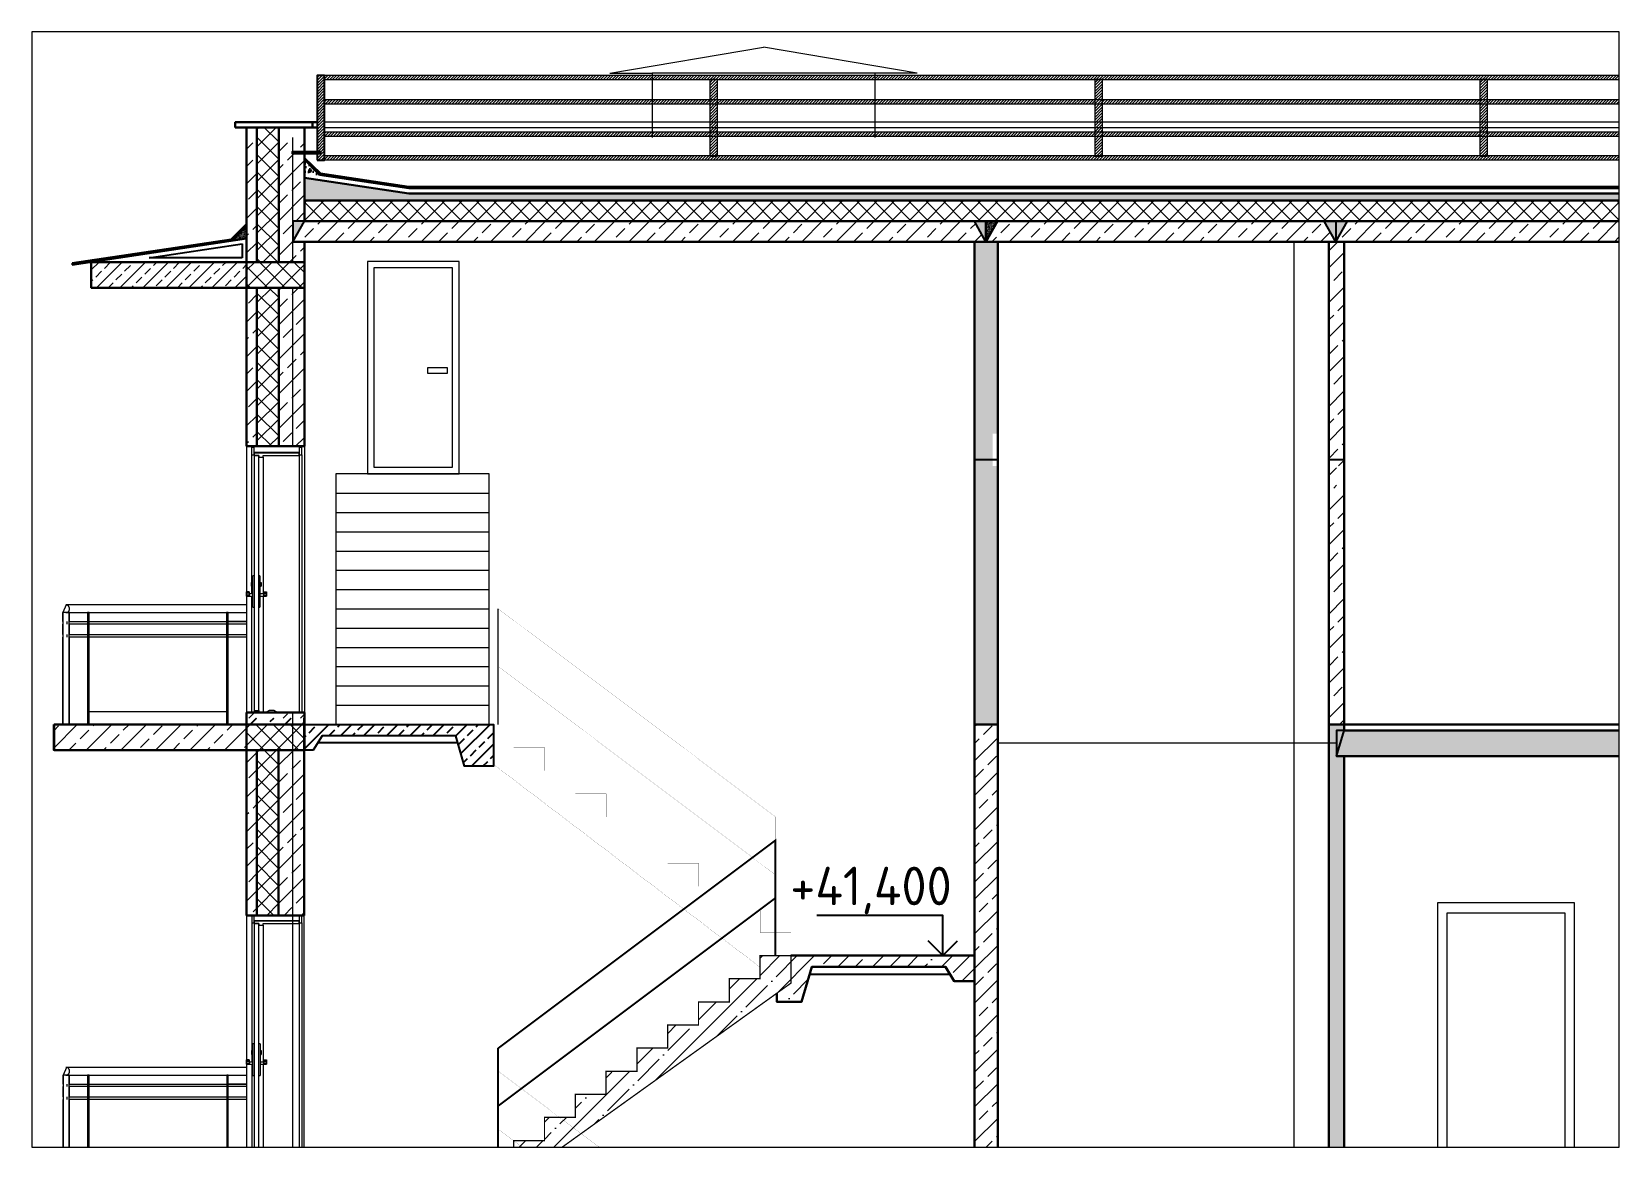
# Paper-space layout 'Лист3' of a CAD drawing. Header units: millimetres. Extents: x 10 to 415, y 5 to 289.
# The model-space entities are those that its viewports show. They can reach past a viewport. Long polylines and large blocks are cut down to what shows.
import ezdxf

# ---------------------------------------------------------------- set-up
doc = ezdxf.new("R2010")
doc.units = ezdxf.units.MM
doc.linetypes.add('Штрих-пунктир', pattern=[24, 20, -1.5, 1, -1.5])
for name, color, linetype, lineweight in [('0.09', 40, 'Continuous', 9), ('0.3', 40, 'Continuous', 30), ('A-DOOR', 250, 'Continuous', 9), ('A-DOOR-FRAM', 250, 'Continuous', 18), ('Балясины', 7, 'Continuous', 9), ('Верхние поручни', 7, 'Continuous', 9), ('Ограждение', 7, 'Continuous', 9), ('Поручни', 250, 'Continuous', 18)]:
    doc.layers.add(name, color=color, linetype=linetype, lineweight=lineweight)
doc.layers.add('0л_штриховка', color=7, linetype='Continuous', lineweight=9, transparency=0.2)
for name, color, linetype in [('0разрез', 7, 'Continuous'), ('Выноски', 130, 'Continuous'), ('заливка стен', 41, 'Continuous'), ('Кровля', 92, 'Continuous'), ('норм двкри', 60, 'Continuous'), ('Оси 2', 253, 'Continuous'), ('Перекрытия', 100, 'Continuous'), ('Стены1', 120, 'Continuous'), ('Фундаменты', 40, 'Continuous')]:
    doc.layers.add(name, color=color, linetype=linetype)
doc.styles.add('ГОСТ', font='GOST Common.ttf', dxfattribs={"height": 400})
pattern_1 = [(37.5, (330, 0), (-0.16000313, 4.894132373), [0, -3.8608, 0, -4.318, 0, -4.1275]), (7.5, (330, 0), (4.49523283, 7.16825101), [0, -2.0828, 0, -3.4798, 0, -1.3335]), (327.5, (326.876, 0), (7.909923702, 0.014371847), [0, -1.27, 0, -4.572, 0, -5.969]), (317.5, (326.876, 0), (7.63556452, 2.22929323), [0, -0.635, 0, -2.9972, 0, -3.429])]
pattern_2 = [(45, (-3941.534, -123.051), (-11.22532015, 11.22532015), [])]
pattern_3 = [(37.5, (-3941.5343, -242.9777), (-0.16000313, 4.894132373), [0, -3.8608, 0, -4.318, 0, -4.1275]), (7.5, (-3941.5343, -242.9777), (4.49523283, 7.16825101), [0, -2.0828, 0, -3.4798, 0, -1.3335]), (327.5, (-3944.6585, -242.9777), (7.909923702, 0.014371847), [0, -1.27, 0, -4.572, 0, -5.969]), (317.5, (-3944.6585, -242.978), (7.63556452, 2.22929323), [0, -0.635, 0, -2.9972, 0, -3.429])]
pattern_4 = [(45, (-3941.53, -242.98), (-89.80256, 89.80256), []), (45, (-3851.73, -242.98), (-89.80256, 89.80256), [63.5, -31.75])]

psp = doc.layouts.new('Лист3')

msp = doc.modelspace()

# ---------------------------------------------------------------- texts
at = {"layer": 'Выноски', "insert": (373185.57, 98282.186), "char_height": 300, "attachment_point": 3, "style": 'ГОСТ'}
msp.add_mtext_dynamic_manual_height_columns('+41,400', width=1172.88776, gutter_width=2000, heights=[0], dxfattribs=at)

# ---------------------------------------------------------------- blocks, each defined once
blk = doc.blocks.new('Дверь-Наружная-Двойная-Полное остекление-Деревянный_фасад - 1500 x 2000 мм-347512-Сечение 0')
at = {"layer": 'A-DOOR'}
for p, q in [((-10994, 2063), (-10994, 2006)), ((-10974, 2063), (-10994, 2063)), ((-10994, 2006), (-10974, 2006)), ((-10994, 2006), (-10994, 1012)), ((-10974, 2025), (-10974, 2063)), ((-10974, 2006), (-10974, 2019)), ((-10624, 2063), (-10624, 2025)), ((-10604, 2063), (-10624, 2063)), ((-10624, 2019), (-10624, 2006)), ((-10624, 2006), (-10604, 2006)), ((-10604, 2006), (-10604, 2063)), ((-10604, 2006), (-10604, 0)), ((-10994, 1005), (-10994, 1012)), ((-10994, 1012), (-10984, 1012)), ((-10984, 1005), (-10994, 1005)), ((-10994, 997), (-10994, 1005)), ((-10994, 989), (-10994, 997)), ((-10974, 1064), (-10984, 1064)), ((-10984, 1039), (-10984, 1064)), ((-10984, 844), (-10984, 1039)), ((-10929, 1064), (-10939, 1064)), ((-10929, 1064), (-10929, 1039)), ((-10929, 1039), (-10929, 844)), ((-10929, 1012), (-10919, 1012)), ((-10919, 1012), (-10919, 982)), ((-11034, 937), (-11034, 939)), ((-11014, 939), (-11034, 939)), ((-11034, 927), (-11034, 937)), ((-11014, 937), (-11034, 937)), ((-11034, 914), (-11034, 927)), ((-11014, 927), (-11034, 927)), ((-11034, 906), (-11034, 914)), ((-11034, 914), (-11014, 914)), ((-11034, 906), (-11014, 906)), ((-11014, 939), (-11014, 937)), ((-11014, 937), (-11014, 927)), ((-11014, 927), (-11014, 914)), ((-10984, 922), (-11014, 922)), ((-11014, 914), (-11014, 912)), ((-11014, 912), (-11014, 914)), ((-11014, 912), (-11014, 911)), ((-11014, 911), (-11014, 912)), ((-11014, 910), (-11014, 909)), ((-11014, 909), (-11014, 910)), ((-11014, 908), (-11014, 907)), ((-11014, 907), (-11014, 907)), ((-11014, 906), (-10984, 906)), ((-10994, 989), (-10984, 989)), ((-10994, 982), (-10994, 989)), ((-10984, 982), (-10994, 982)), ((-10994, 982), (-10994, 922)), ((-10994, 907), (-10994, 0)), ((-10929, 982), (-10919, 982)), ((-10899, 922), (-10929, 922)), ((-10929, 906), (-10899, 906)), ((-10899, 937), (-10899, 939)), ((-10899, 939), (-10879, 939)), ((-10899, 927), (-10899, 937)), ((-10899, 937), (-10879, 937)), ((-10899, 914), (-10899, 927)), ((-10899, 927), (-10879, 927)), ((-10899, 912), (-10899, 914)), ((-10899, 914), (-10879, 914)), ((-10899, 914), (-10899, 912)), ((-10899, 911), (-10899, 912)), ((-10899, 912), (-10899, 911)), ((-10899, 909), (-10899, 910)), ((-10899, 910), (-10899, 909)), ((-10899, 907), (-10899, 908)), ((-10899, 907), (-10899, 907)), ((-10899, 906), (-10879, 906)), ((-10879, 939), (-10879, 937)), ((-10879, 937), (-10879, 927)), ((-10879, 927), (-10879, 914)), ((-10879, 914), (-10879, 906)), ((-10984, 819), (-10984, 844)), ((-10984, 819), (-10974, 819)), ((-10939, 819), (-10929, 819)), ((-10929, 844), (-10929, 819)), ((-10856, 15), (-10882, 0)), ((-10821, 15), (-10856, 15)), ((-10796, 0), (-10821, 15)), ((-10882, 0), (-10796, 0))]:
    blk.add_line(p, q, dxfattribs=at)
at = {"layer": 'A-DOOR', "lineweight": 18}
for p, q in [((-10974, 2000), (-10974, 15)), ((-10939, 2000), (-10974, 2000)), ((-10939, 15), (-10939, 2000)), ((-10974, 15), (-10939, 15))]:
    blk.add_line(p, q, dxfattribs=at)
at = {"layer": 'A-DOOR-FRAM'}
for p, q in [((-10974, 2019), (-10974, 2025)), ((-10974, 2025), (-10624, 2025)), ((-10624, 2019), (-10974, 2019)), ((-10974, 2019), (-10974, 2000)), ((-10974, 2000), (-10939, 2000)), ((-10939, 2000), (-10939, 1987)), ((-10939, 1987), (-10904, 1987)), ((-10904, 1987), (-10904, 2000)), ((-10904, 2000), (-10624, 2000)), ((-10624, 2025), (-10624, 2019)), ((-10624, 2000), (-10624, 2019))]:
    blk.add_line(p, q, dxfattribs=at)
at = {"layer": 'A-DOOR-FRAM', "lineweight": 9}
for p, q in [((-10904, 1987), (-10904, 922)), ((-10624, 2000), (-10624, 0)), ((-10904, 907), (-10904, 0)), ((-10974, 15), (-10974, 0)), ((-10939, 15), (-10939, 0))]:
    blk.add_line(p, q, dxfattribs=at)
blk = doc.blocks.new('Ограждение - 50 x 12 мм-V30-Сечение 0')
at = {"layer": 'Балясины'}
for p, q in [((-11942, 4470), (-11954, 4470)), ((-11954, 4470), (-11954, 3600)), ((-11942, 3600), (-11942, 4470))]:
    blk.add_line(p, q, dxfattribs=at)
blk = doc.blocks.new('Ограждение - 50 x 12 мм-319649-Сечение 0')
at = {"layer": 'Балясины'}
for p, q in [((-12146, 4400), (-12146, 4470)), ((-12101, 4470), (-12146, 4470)), ((-12096, 4470), (-12101, 4470)), ((-12101, 4470), (-12101, 3600)), ((-12096, 4400), (-12096, 4470)), ((-12146, 4300), (-12146, 4380)), ((-12096, 4300), (-12096, 4380)), ((-12146, 3600), (-12146, 4280)), ((-12096, 3600), (-12096, 4280))]:
    blk.add_line(p, q, dxfattribs=at)
blk = doc.blocks.new('Ограждение - Ограждение-356374-Сечение 0')
for p, q in [((-12120, 40530), (-12146, 40470)), ((-12120, 40530), (-12146, 40470)), ((-12146, 40470), (-12146, 39600)), ((-10716, 40400), (-10858, 40400)), ((-11942, 39700), (-10870, 39700))]:
    blk.add_line(p, q)
at = {"layer": 'Верхние поручни'}
for p, q in [((-10716, 40530), (-12120, 40530)), ((-12120, 40470), (-10716, 40470)), ((-11007, 40530), (-11014, 40530)), ((-10994, 40530), (-10998, 40530))]:
    blk.add_line(p, q, dxfattribs=at)
for points, knots in [([(-12095, 40500), (-12095, 40502), (-12095, 40506), (-12096, 40510), (-12097, 40513), (-12099, 40515), (-12100, 40518), (-12101, 40519), (-12102, 40521), (-12103, 40522), (-12104, 40523), (-12105, 40524), (-12106, 40525), (-12108, 40526), (-12110, 40527), (-12111, 40528), (-12113, 40529), (-12115, 40529), (-12117, 40530), (-12120, 40530), (-12122, 40530), (-12123, 40530), (-12124, 40530)], [0, 0, 0, 0, 0.0555556, 0.0833333, 0.1111111, 0.1388889, 0.1666667, 0.1944444, 0.2083333, 0.2222222, 0.2361111, 0.25, 0.2777778, 0.3055556, 0.3333333, 0.3611111, 0.3888889, 0.4166667, 0.4444444, 0.5, 0.5277778, 0.5506367, 0.5506367, 0.5506367, 0.5506367]), ([(-12124, 40470), (-12123, 40470), (-12121, 40470), (-12119, 40470), (-12117, 40470), (-12115, 40471), (-12113, 40471), (-12112, 40472), (-12110, 40472), (-12109, 40473), (-12108, 40474), (-12107, 40475), (-12105, 40476), (-12104, 40478), (-12103, 40478), (-12103, 40479), (-12101, 40480), (-12100, 40482), (-12098, 40485), (-12098, 40487), (-12097, 40488), (-12096, 40491), (-12095, 40495), (-12095, 40498), (-12095, 40500)], [0.4497023, 0.4497023, 0.4497023, 0.4497023, 0.5, 0.5277778, 0.5555556, 0.5833333, 0.6111111, 0.6388889, 0.6527778, 0.6666667, 0.6875, 0.7083333, 0.75, 0.7708333, 0.7760417, 0.78125, 0.7916667, 0.8333333, 0.875, 0.8854167, 0.8958333, 0.9166667, 0.9583333, 1, 1, 1, 1])]:
    blk.add_open_spline(points, degree=3, knots=knots, dxfattribs=at)
at = {"layer": 'Поручни', "color": 7, "lineweight": 9}
for p, q in [((-12114, 40380), (-12114, 40400)), ((-12098, 40400), (-11954, 40400)), ((-12098, 40400), (-11954, 40400)), ((-12098, 40400), (-11954, 40400)), ((-11954, 40380), (-12098, 40380)), ((-11954, 40380), (-12098, 40380)), ((-11954, 40380), (-12098, 40380)), ((-11942, 40400), (-10870, 40400)), ((-10870, 40380), (-11942, 40380)), ((-10858, 40400), (-10716, 40400)), ((-10716, 40380), (-10858, 40380)), ((-12114, 40280), (-12114, 40300)), ((-12098, 40300), (-11954, 40300)), ((-12098, 40300), (-11954, 40300)), ((-12098, 40300), (-11954, 40300)), ((-11954, 40280), (-12098, 40280)), ((-11954, 40280), (-12098, 40280)), ((-11954, 40280), (-12098, 40280)), ((-11942, 40300), (-10870, 40300)), ((-10870, 40280), (-11942, 40280)), ((-10858, 40300), (-10716, 40300)), ((-10716, 40280), (-10858, 40280))]:
    blk.add_line(p, q, dxfattribs=at)
for name, p in [('Ограждение - 50 x 12 мм-319649-Сечение 0', (0, 36000)), ('Ограждение - 50 x 12 мм-V30-Сечение 0', (0, 36000)), ('Ограждение - 50 x 12 мм-V30-Сечение 0', (1083, 36000))]:
    blk.add_blockref(name, p)
blk = doc.blocks.new('типовой')
at = {"lineweight": 9}
h = blk.add_hatch(dxfattribs=at)
h.set_pattern_fill('ANSI33', color=256, scale=30)
h.paths.add_polyline_path([(371633, 63633), (370133, 63633), (370133, 63433), (371633, 63433)])
h = blk.add_hatch(dxfattribs=at)
h.set_pattern_fill('ANSI33', color=256, scale=30)
h.paths.add_polyline_path([(370424, 63633), (370424, 63433), (371633, 63433), (371633, 63633)])
h = blk.add_hatch()
h.set_pattern_fill('ANSI33', color=256, scale=30)
h.paths.add_polyline_path([(372083, 63682), (371633, 63682), (371633, 63633), (372083, 63633)])
h = blk.add_hatch()
h.set_pattern_fill('ANSI33', color=256, scale=30)
h.paths.add_polyline_path([(372083, 63682), (371633, 63682), (371633, 63633), (372083, 63633)])
h = blk.add_hatch()
h.set_pattern_fill('AR-SAND', color=256, scale=0.1)
h.set_pattern_definition(pattern_1)
h.paths.add_polyline_path([(380185, 63586), (380125, 63586), (380125, 63386)])
h = blk.add_hatch()
h.set_pattern_fill('AR-SAND', color=256, scale=0.1)
h.set_pattern_definition(pattern_1)
h.paths.add_polyline_path([(380185, 63586), (380125, 63586), (380125, 63386)])
h = blk.add_hatch()
h.set_pattern_fill('AR-SAND', color=256, scale=0.1)
h.set_pattern_definition(pattern_1)
h.paths.add_polyline_path([(380185, 63586), (380125, 63586), (380125, 63386)])
h = blk.add_hatch(dxfattribs=at)
h.set_pattern_fill('ANSI33', color=256, scale=30)
h.paths.add_polyline_path([(371713, 63433), (371633, 63433), (371633, 62146), (371713, 62146), (371713, 63133)])
h.paths.add_polyline_path([(372083, 63433), (371883, 63433), (371883, 62146), (372083, 62146)])
h = blk.add_hatch(dxfattribs=at)
h.set_pattern_fill('ANSI33', color=256, scale=30)
h.paths.add_polyline_path([(371713, 63433), (371633, 63433), (371633, 62146), (371713, 62146), (371713, 63133)])
h.paths.add_polyline_path([(372083, 63433), (371883, 63433), (371883, 62146), (372083, 62146)])
h = blk.add_hatch(dxfattribs=at)
h.set_pattern_fill('ANSI35', color=256, scale=30)
h.paths.add_polyline_path([(375874, 61619), (375874, 61833), (375634, 61833), (375634, 61653), (375394, 61653), (375394, 61473), (375154, 61473), (375154, 61293), (374914, 61293), (374914, 61113), (374674, 61113), (374674, 60933), (374434, 60933), (374434, 60753), (374194, 60753), (374194, 60573), (373954, 60573), (373954, 60393), (373714, 60393), (373714, 60213), (373474, 60213), (373474, 60033), (373557, 60033), (373557, 59959)])
h.paths.add_polyline_path([(377305, 61833), (375874, 61833), (375874, 61619), (375765, 61541), (375765, 61474), (375957, 61474), (376037, 61745), (377077, 61745), (377146, 61633), (377305, 61633)])
h.paths.add_polyline_path([(373474, 60033), (372083, 60033), (372083, 59833), (372153, 59833), (372223, 59945), (373262, 59945), (373332, 59707), (373557, 59707), (373557, 59959), (373474, 59899)])
h = blk.add_hatch(dxfattribs=at)
h.set_pattern_fill('ANSI35', color=256, scale=30)
h.paths.add_polyline_path([(375874, 61619), (375874, 61833), (375634, 61833), (375634, 61653), (375394, 61653), (375394, 61473), (375154, 61473), (375154, 61293), (374914, 61293), (374914, 61113), (374674, 61113), (374674, 60933), (374434, 60933), (374434, 60753), (374194, 60753), (374194, 60573), (373954, 60573), (373954, 60393), (373714, 60393), (373714, 60213), (373474, 60213), (373474, 60033), (373557, 60033), (373557, 59959)])
h.paths.add_polyline_path([(377305, 61833), (375874, 61833), (375874, 61619), (375765, 61541), (375765, 61474), (375957, 61474), (376037, 61745), (377077, 61745), (377146, 61633), (377305, 61633)])
h.paths.add_polyline_path([(373474, 60033), (372083, 60033), (372083, 59833), (372153, 59833), (372223, 59945), (373262, 59945), (373332, 59707), (373557, 59707), (373557, 59959), (373474, 59899)])
at = {"layer": '0л_штриховка', "lineweight": 9}
h = blk.add_hatch(dxfattribs=at)
h.set_pattern_fill('ANSI33', color=256, scale=30)
h.paths.add_polyline_path([(371633, 63633), (370133, 63633), (370133, 63433), (371633, 63433)])
at = {"layer": '0л_штриховка'}
h = blk.add_hatch(dxfattribs=at)
h.set_pattern_fill('ANSI33', color=256, scale=30)
h.paths.add_polyline_path([(372083, 63682), (371633, 63682), (371633, 63633), (372083, 63633)])
at = {"layer": '0л_штриховка', "lineweight": 9}
h = blk.add_hatch(dxfattribs=at)
h.set_pattern_fill('ANSI37', color=256, scale=30)
h.paths.add_polyline_path([(372083, 63633), (371633, 63633), (371633, 63433), (372083, 63433)])
h.paths.add_polyline_path([(371883, 63433), (371713, 63433), (371713, 63078), (371713, 62146), (371883, 62146)])
at = {"layer": '0л_штриховка'}
h = blk.add_hatch(dxfattribs=at)
h.set_pattern_fill('ANSI37', color=256, scale=30)
h.paths.add_polyline_path([(372083, 63633), (371633, 63633), (371633, 63433), (372083, 63433)])
h.paths.add_polyline_path([(371883, 63433), (371713, 63433), (371713, 63078), (371713, 62146), (371883, 62146)])
h = blk.add_hatch(dxfattribs=at)
h.set_pattern_fill('ANSI37', color=256, scale=30)
h.paths.add_polyline_path([(372083, 63633), (371633, 63633), (371633, 63433), (372083, 63433)])
h.paths.add_polyline_path([(371883, 63433), (371713, 63433), (371713, 63078), (371713, 62146), (371883, 62146)])
at = {"layer": '0л_штриховка', "lineweight": 9}
h = blk.add_hatch(dxfattribs=at)
h.set_pattern_fill('ANSI33', color=256, scale=30)
h.paths.add_polyline_path([(377485, 63633), (377305, 63633), (377305, 60033), (377485, 60033)])
at = {"layer": '0л_штриховка'}
h = blk.add_hatch(dxfattribs=at)
h.set_pattern_fill('ANSI33', color=256, scale=30)
h.paths.add_polyline_path([(377485, 63633), (377305, 63633), (377305, 60033), (377485, 60033)])
h = blk.add_hatch(dxfattribs=at)
h.set_pattern_fill('ANSI33', color=256, scale=30)
h.paths.add_polyline_path([(377485, 63633), (377305, 63633), (377305, 60033), (377485, 60033)])
at = {"layer": '0л_штриховка', "lineweight": 9}
h = blk.add_hatch(dxfattribs=at)
h.set_pattern_fill('ANSI36', color=256, scale=30)
h.paths.add_polyline_path([(390505, 63586), (388285, 63586), (388195, 63386), (390595, 63386)])
h.paths.add_polyline_path([(393505, 63586), (390685, 63586), (390595, 63386), (393595, 63386)])
h.paths.add_polyline_path([(395010, 63586), (393685, 63586), (393595, 63386), (395100, 63386)])
h.paths.add_polyline_path([(393685, 63386), (393595, 63386), (393505, 63386), (393505, 59986), (393685, 59986), (393685, 60033)])
h.paths.add_polyline_path([(390685, 63386), (390595, 63386), (390505, 63386), (390505, 59986), (390685, 59986), (390685, 60033)])
h.paths.add_polyline_path([(390685, 63633), (390505, 63633), (390505, 63586), (390595, 63586), (390685, 63586)])
h.paths.add_polyline_path([(393685, 63633), (393505, 63633), (393505, 63586), (393595, 63586), (393685, 63586)])
h.paths.add_polyline_path([(382705, 63586), (380185, 63586), (380125, 63386), (382795, 63386)])
h.paths.add_polyline_path([(380185, 63386), (380125, 63386), (380125, 63586), (380185, 63586), (380185, 63633), (380065, 63633), (380065, 59986), (380185, 59986)])
h.paths.add_polyline_path([(382885, 63586), (382795, 63386), (382705, 63386), (382705, 59986), (382885, 59986)])
h.paths.add_polyline_path([(388285, 63386), (388195, 63386), (388105, 63586), (388105, 59986), (388285, 59986)])
h.paths.add_polyline_path([(388285, 63586), (388285, 63633), (388105, 63633), (388105, 63586), (388195, 63586)])
h.paths.add_polyline_path([(382885, 63586), (382885, 63633), (382705, 63633), (382705, 63586), (382795, 63586)])
h = blk.add_hatch(dxfattribs=at)
h.set_pattern_fill('ANSI33', color=256, scale=30)
h.paths.add_polyline_path([(371713, 63433), (371633, 63433), (371633, 62146), (371713, 62146), (371713, 63133)])
h.paths.add_polyline_path([(372083, 63433), (371883, 63433), (371883, 62146), (372083, 62146)])
h = blk.add_hatch(dxfattribs=at)
h.set_pattern_fill('ANSI35', color=256, scale=30)
h.paths.add_polyline_path([(375874, 61619), (375874, 61833), (375634, 61833), (375634, 61653), (375394, 61653), (375394, 61473), (375154, 61473), (375154, 61293), (374914, 61293), (374914, 61113), (374674, 61113), (374674, 60933), (374434, 60933), (374434, 60753), (374194, 60753), (374194, 60573), (373954, 60573), (373954, 60393), (373714, 60393), (373714, 60213), (373474, 60213), (373474, 60033), (373557, 60033), (373557, 59959)])
h.paths.add_polyline_path([(377305, 61833), (375874, 61833), (375874, 61619), (375765, 61541), (375765, 61474), (375957, 61474), (376037, 61745), (377077, 61745), (377146, 61633), (377305, 61633)])
h.paths.add_polyline_path([(373474, 60033), (372083, 60033), (372083, 59833), (372153, 59833), (372223, 59945), (373262, 59945), (373332, 59707), (373557, 59707), (373557, 59959), (373474, 59899)])
for p, q in [((371633, 63633), (371633, 63433)), ((371633, 63633), (371633, 63433)), ((371633, 63633), (371633, 63433)), ((371633, 63633), (371633, 63433)), ((371633, 63433), (370133, 63433)), ((371633, 63433), (370133, 63433))]:
    blk.add_line(p, q)
at = {"lineweight": 30}
blk.add_line((371633, 63633), (371633, 63433), dxfattribs=at)
at = {"ltscale": 10}
for p, q in [((377305, 63633), (377305, 60033)), ((377305, 63633), (377305, 60033)), ((375754, 62733), (373594, 61113)), ((375754, 62733), (373594, 61113)), ((375754, 62733), (373594, 61113)), ((375754, 61833), (375754, 62733)), ((375754, 61833), (375754, 62733)), ((375754, 61833), (375754, 62733)), ((375754, 62283), (373594, 60663)), ((375754, 62283), (373594, 60663)), ((375754, 62283), (373594, 60663)), ((375754, 61833), (375754, 62283)), ((375754, 61833), (375754, 62283)), ((375754, 61833), (375754, 62283)), ((376020, 61689), (377111, 61689)), ((376020, 61689), (377111, 61689)), ((376020, 61689), (377111, 61689)), ((373594, 60213), (373594, 61113)), ((373594, 60213), (373594, 61113)), ((373594, 60213), (373594, 61113)), ((373594, 60213), (373594, 60663)), ((373594, 60213), (373594, 60663)), ((373594, 60213), (373594, 60663))]:
    blk.add_line(p, q, dxfattribs=at)
at = {"lineweight": 30, "ltscale": 10}
blk.add_lwpolyline([(370133, 63633), (372083, 63633), (372083, 63433), (370133, 63433)], close=True, dxfattribs=at)
at = {"ltscale": 10}
blk.add_lwpolyline([(370133, 63633), (372083, 63633), (372083, 63433), (370133, 63433)], close=True, dxfattribs=at)
blk.add_lwpolyline([(380185, 63586), (380125, 63586), (380125, 63386), (380185, 63586)])
blk.add_lwpolyline([(380185, 63586), (380125, 63586), (380125, 63386), (380185, 63586)])
blk.add_lwpolyline([(380185, 63586), (380125, 63586), (380125, 63386), (380185, 63586)])
for points, const_width in [([(373594, 60213), (373594, 61113), (375754, 62733), (375754, 61833)], 10), ([(373594, 60213), (373594, 61113), (375754, 62733), (375754, 61833)], 10), ([(373594, 60213), (373594, 61113), (375754, 62733), (375754, 61833)], 10), ([(373594, 60663), (375754, 62283)], 10), ([(373594, 60663), (375754, 62283)], 10), ([(373594, 60663), (375754, 62283)], 10), ([(373474, 60033), (373474, 59899), (375874, 61619), (375874, 61833)], 10), ([(375765, 61541), (375765, 61474), (375957, 61474), (376020, 61689)], 1), ([(375765, 61541), (375765, 61474), (375957, 61474), (376020, 61689)], 1), ([(375765, 61541), (375765, 61474), (375957, 61474), (376020, 61689)], 1)]:
    blk.add_lwpolyline(points, dxfattribs=dict(at, const_width=const_width))
blk.add_lwpolyline([(373474, 60033, 10, 10, 0), (373474, 60213, 10, 10, 0), (373714, 60213, 10, 10, 0), (373714, 60393, 10, 10, 0), (373954, 60393, 10, 10, 0), (373954, 60573, 10, 10, 0), (374194, 60573, 10, 10, 0), (374194, 60753, 10, 10, 0), (374434, 60753, 10, 10, 0), (374434, 60933, 10, 10, 0), (374674, 60933, 10, 10, 0), (374674, 61113, 10, 10, 0), (374914, 61113, 10, 10, 0), (374914, 61293, 10, 10, 0), (375154, 61293, 10, 10, 0), (375154, 61473, 10, 10, 0), (375394, 61473, 10, 10, 0), (375394, 61653, 10, 10, 0), (375634, 61653, 10, 10, 0), (375634, 61833, 10, 10, 0), (375874, 61833, 0, 0, 0)], format="xyseb", dxfattribs=at)
blk.add_lwpolyline([(373474, 60033, 10, 10, 0), (373474, 60213, 10, 10, 0), (373714, 60213, 10, 10, 0), (373714, 60393, 10, 10, 0), (373954, 60393, 10, 10, 0), (373954, 60573, 10, 10, 0), (374194, 60573, 10, 10, 0), (374194, 60753, 10, 10, 0), (374434, 60753, 10, 10, 0), (374434, 60933, 10, 10, 0), (374674, 60933, 10, 10, 0), (374674, 61113, 10, 10, 0), (374914, 61113, 10, 10, 0), (374914, 61293, 10, 10, 0), (375154, 61293, 10, 10, 0), (375154, 61473, 10, 10, 0), (375394, 61473, 10, 10, 0), (375394, 61653, 10, 10, 0), (375634, 61653, 10, 10, 0), (375634, 61833, 10, 10, 0), (375874, 61833, 0, 0, 0)], format="xyseb", dxfattribs=at)
blk.add_lwpolyline([(373474, 60033, 10, 10, 0), (373474, 60213, 10, 10, 0), (373714, 60213, 10, 10, 0), (373714, 60393, 10, 10, 0), (373954, 60393, 10, 10, 0), (373954, 60573, 10, 10, 0), (374194, 60573, 10, 10, 0), (374194, 60753, 10, 10, 0), (374434, 60753, 10, 10, 0), (374434, 60933, 10, 10, 0), (374674, 60933, 10, 10, 0), (374674, 61113, 10, 10, 0), (374914, 61113, 10, 10, 0), (374914, 61293, 10, 10, 0), (375154, 61293, 10, 10, 0), (375154, 61473, 10, 10, 0), (375394, 61473, 10, 10, 0), (375394, 61653, 10, 10, 0), (375634, 61653, 10, 10, 0), (375634, 61833, 10, 10, 0), (375874, 61833, 0, 0, 0)], format="xyseb", dxfattribs=at)
at = {"layer": '0.09', "lineweight": 9, "ltscale": 10}
blk.add_line((373594, 63633), (373594, 64533), dxfattribs=at)
blk.add_line((373594, 63633), (373594, 64533), dxfattribs=at)
blk.add_line((373594, 63633), (373594, 64533), dxfattribs=at)
at = {"layer": '0.09', "lineweight": 9}
for p, q in [((371633, 62146), (371633, 60082)), ((372083, 60082), (372083, 62146))]:
    blk.add_line(p, q, dxfattribs=at)
at = {"layer": '0.09', "lineweight": 9, "ltscale": 10, "const_width": 1}
for points in [[(375754, 62013), (375754, 62913), (373594, 64533), (373594, 63633)], [(375754, 62013), (375754, 62913), (373594, 64533), (373594, 63633)], [(375754, 62013), (375754, 62913), (373594, 64533), (373594, 63633)], [(375754, 62463), (373594, 64083)], [(375754, 62463), (373594, 64083)], [(375754, 62463), (373594, 64083)], [(375874, 61833), (375874, 62013), (375634, 62013), (375634, 62193), (375394, 62193), (375394, 62373), (375154, 62373), (375154, 62553), (374914, 62553), (374914, 62733), (374674, 62733), (374674, 62913), (374434, 62913), (374434, 63093), (374194, 63093), (374194, 63273), (373954, 63273), (373954, 63453), (373714, 63453), (373714, 63633), (373474, 63633)], [(375874, 61833), (375874, 62013), (375634, 62013), (375634, 62193), (375394, 62193), (375394, 62373), (375154, 62373), (375154, 62553), (374914, 62553), (374914, 62733), (374674, 62733), (374674, 62913), (374434, 62913), (374434, 63093), (374194, 63093), (374194, 63273), (373954, 63273), (373954, 63453), (373714, 63453), (373714, 63633), (373474, 63633)], [(375874, 61833), (375874, 62013), (375634, 62013), (375634, 62193), (375394, 62193), (375394, 62373), (375154, 62373), (375154, 62553), (374914, 62553), (374914, 62733), (374674, 62733), (374674, 62913), (374434, 62913), (374434, 63093), (374194, 63093), (374194, 63273), (373954, 63273), (373954, 63453), (373714, 63453), (373714, 63633), (373474, 63633)], [(373557, 63322), (375634, 61743)], [(373557, 63322), (375634, 61743)], [(373557, 63322), (375634, 61743)]]:
    blk.add_lwpolyline(points, dxfattribs=at)
at = {"layer": '0.3', "lineweight": 30}
for p, q in [((371633, 63633), (371633, 63682)), ((372083, 63633), (372083, 63682)), ((371633, 63433), (371633, 63069)), ((371633, 63433), (371633, 63069)), ((371633, 63433), (371633, 63069)), ((371713, 63433), (371713, 63078)), ((371713, 63433), (371713, 63078)), ((371713, 63433), (371713, 63078)), ((371883, 63433), (371883, 62146)), ((371883, 63433), (371883, 62146)), ((371883, 63433), (371883, 62146)), ((372083, 63433), (372083, 62146)), ((372083, 63433), (372083, 62146)), ((372083, 63433), (372083, 62146)), ((371633, 63133), (371633, 62146)), ((371633, 63133), (371633, 62146)), ((371633, 63133), (371633, 62146)), ((371713, 63133), (371713, 62146)), ((371713, 63133), (371713, 62146)), ((371713, 63133), (371713, 62146))]:
    blk.add_line(p, q, dxfattribs=at)
at = {"layer": '0.3', "lineweight": 30, "ltscale": 10}
blk.add_line((377305, 63633), (377305, 60033), dxfattribs=at)
at = {"layer": '0.3', "lineweight": 30}
for points in [[(377485, 63633), (377485, 63633), (377305, 63633), (377305, 60033), (377485, 60033), (377485, 63633)], [(380065, 63633), (380065, 59986), (380185, 59986), (380185, 63386)], [(380065, 63633), (380065, 59986), (380185, 59986), (380185, 63386)], [(380065, 63633), (380065, 59986), (380185, 59986), (380185, 63386)], [(380125, 63386), (382795, 63386), (382795, 63386)]]:
    blk.add_lwpolyline(points, dxfattribs=at)
blk.add_lwpolyline([(380185, 63586), (382705, 63586), (382705, 63633), (380185, 63633)], close=True, dxfattribs=at)
blk.add_lwpolyline([(380185, 63586), (382705, 63586), (382705, 63633), (380185, 63633)], close=True, dxfattribs=at)
blk.add_lwpolyline([(380185, 63586), (382705, 63586), (382705, 63633), (380185, 63633)], close=True, dxfattribs=at)
at = {"layer": '0.3'}
blk.add_lwpolyline([(371633, 62146), (372083, 62146)], dxfattribs=at)
at = {"layer": '0.3', "lineweight": 30, "ltscale": 10}
blk.add_lwpolyline([(375765, 61541), (375765, 61474), (375957, 61474), (376037, 61745), (377077, 61745), (377146, 61633), (377305, 61633), (377305, 61833), (375874, 61833)], dxfattribs=at)
at = {"layer": 'норм двкри', "lineweight": 9}
for p, q in [((380911, 62243), (380911, 60033)), ((381978, 62243), (380911, 62243)), ((380911, 62243), (380911, 60033)), ((381978, 62243), (380911, 62243)), ((380911, 62243), (380911, 60033)), ((381978, 62243), (380911, 62243)), ((380911, 62243), (380911, 60033)), ((381978, 62243), (380911, 62243)), ((380911, 62243), (380911, 60033)), ((381978, 62243), (380911, 62243)), ((380911, 62243), (380911, 60033)), ((381978, 62243), (380911, 62243)), ((381978, 60033), (381978, 62243)), ((381978, 60033), (381978, 62243)), ((381978, 60033), (381978, 62243)), ((381978, 60033), (381978, 62243)), ((381978, 60033), (381978, 62243)), ((381978, 60033), (381978, 62243)), ((380987, 60033), (380987, 62167)), ((380987, 62167), (381902, 62167)), ((380987, 60033), (380987, 62167)), ((380987, 62167), (381902, 62167)), ((380987, 60033), (380987, 62167)), ((380987, 62167), (381902, 62167)), ((380987, 60033), (380987, 62167)), ((380987, 62167), (381902, 62167)), ((380987, 60033), (380987, 62167)), ((380987, 62167), (381902, 62167)), ((380987, 60033), (380987, 62167)), ((380987, 62167), (381902, 62167)), ((381902, 62167), (381902, 60033)), ((381902, 62167), (381902, 60033)), ((381902, 62167), (381902, 60033)), ((381902, 62167), (381902, 60033)), ((381902, 62167), (381902, 60033)), ((381902, 62167), (381902, 60033))]:
    blk.add_line(p, q, dxfattribs=at)
at = {"layer": 'Перекрытия'}
for points in [[(380485, 63586), (382795, 63586)], [(380485, 63586), (382795, 63586)], [(380485, 63586), (382795, 63586)], [(380125, 63386), (382795, 63386), (382795, 63386)], [(380125, 63386), (382795, 63386), (382795, 63386)]]:
    blk.add_lwpolyline(points, dxfattribs=at)
at = {"layer": 'Перекрытия', "ltscale": 10}
blk.add_lwpolyline([(375765, 61541), (375765, 61474), (375957, 61474), (376037, 61745), (377077, 61745), (377146, 61633), (377305, 61633), (377305, 61833), (375874, 61833)], dxfattribs=at)
blk.add_lwpolyline([(375765, 61541), (375765, 61474), (375957, 61474), (376037, 61745), (377077, 61745), (377146, 61633), (377305, 61633), (377305, 61833), (375874, 61833)], dxfattribs=at)
at = {"layer": 'Стены1'}
for points in [[(377485, 63633), (377485, 63633), (377305, 63633), (377305, 60033), (377485, 60033), (377485, 63633)], [(377485, 63633), (377485, 63633), (377305, 63633), (377305, 60033), (377485, 60033), (377485, 63633)], [(380185, 63586), (380185, 63633)], [(380185, 63586), (380185, 63633)], [(380185, 63586), (380185, 63633)]]:
    blk.add_lwpolyline(points, dxfattribs=at)
at = {"layer": 'Фундаменты'}
blk.add_lwpolyline([(371633, 62146), (372083, 62146)], dxfattribs=at)
blk.add_lwpolyline([(371633, 62146), (372083, 62146)], dxfattribs=at)
at = {"layer": 'норм двкри', "lineweight": 25}
blk.add_blockref('Дверь-Наружная-Двойная-Полное остекление-Деревянный_фасад - 1500 x 2000 мм-347512-Сечение 0', (382667, 60082), dxfattribs=at)
at = {"layer": 'норм двкри', "lineweight": 18}
blk.add_blockref('Дверь-Наружная-Двойная-Полное остекление-Деревянный_фасад - 1500 x 2000 мм-347512-Сечение 0', (382667, 60082), dxfattribs=at)
blk.add_blockref('Дверь-Наружная-Двойная-Полное остекление-Деревянный_фасад - 1500 x 2000 мм-347512-Сечение 0', (382667, 60082), dxfattribs=at)
at = {"layer": 'Ограждение'}
blk.add_blockref('Ограждение - Ограждение-356374-Сечение 0', (382349, 20433), dxfattribs=at)
blk = doc.blocks.new('размер')
at = {"layer": 'Выноски'}
for points in [[(0, 0), (0, 311), (980, 311)], [(168, 0), (-151, 0)], [(0, 0), (-114, 114)], [(0, 0), (114, 114)]]:
    blk.add_lwpolyline(points, dxfattribs=at)

# ---------------------------------------------------------------- hatches: boundary and pattern name
h = msp.add_hatch()
h.set_pattern_fill('AR-SAND', color=256, scale=0.1)
h.set_pattern_definition(pattern_3)
h.paths.add_polyline_path([(367691.947, 103270.749), (367580.059, 103156.79), (367691.947, 103173.77)])
h = msp.add_hatch()
h.set_pattern_fill('AR-SAND', color=256, scale=0.1)
h.set_pattern_definition(pattern_3)
h.paths.add_polyline_path([(368141.947, 103307.77), (368141.947, 103307.78), (368053.024, 103307.78), (368053.024, 103149.429)])
h.paths.add_polyline_path([(373451.952, 103307.78), (373362.097, 103307.78), (373451.952, 103147.78)])
h.paths.add_polyline_path([(376177.596, 103307.78), (376087.741, 103307.78), (376177.596, 103147.78)])
h.paths.add_polyline_path([(376267.451, 103307.78), (376177.596, 103307.78), (376177.596, 103147.78)])
h.paths.add_polyline_path([(378847.595, 103307.78), (378757.734, 103307.78), (378847.589, 103147.78), (378847.595, 103147.78)])
h.paths.add_polyline_path([(378937.455, 103307.78), (378847.595, 103307.78), (378847.595, 103147.78), (378847.6, 103147.78)])
h.paths.add_polyline_path([(384247.451, 103308.038), (384163.024, 103308.038), (384163.024, 103307.78), (384163.024, 103298.115), (384247.451, 103147.78), (384247.451, 103147.78)])
h.paths.add_polyline_path([(378853.024, 55937.597), (378853.024, 56137.855), (378763.024, 56137.855)])
h = msp.add_hatch()
h.set_pattern_fill('ANSI33', color=256, scale=20)
h.set_pattern_definition(pattern_4)
h.paths.add_polyline_path([(368646.922, 99390.142), (368141.966, 99390.142), (368141.966, 99190.141), (368211.537, 99190.141), (368281.045, 99301.907), (368675.648, 99301.907, -0.03694492)])
h.paths.add_polyline_path([(369615.701, 99390.142), (368646.922, 99390.142, 0.03694492), (368675.648, 99301.907), (369320.879, 99301.907), (369390.388, 99064.369), (369615.701, 99064.369)])
at = {"layer": '0.09', "transparency": 33554508}
h = msp.add_hatch(dxfattribs=at)
h.set_pattern_fill('ANSI31', color=256, scale=5)
h.set_pattern_definition(pattern_2)
h.paths.add_polyline_path([(384035.129, 104442.418), (368299.666, 104442.418), (368299.666, 104411.147), (384035.129, 104411.147)])
h.paths.add_polyline_path([(384035.129, 104251.928), (368299.666, 104251.928), (368299.666, 104220.658), (384035.129, 104220.658)])
h.paths.add_polyline_path([(384035.129, 104000.458), (368299.666, 104000.458), (368299.666, 103969.188), (384035.129, 103969.188)])
h.paths.add_polyline_path([(384035.129, 103814.222), (368299.666, 103814.222), (368299.666, 103782.951), (384035.129, 103782.951)])
h.paths.add_polyline_path([(384093.598, 104442.418), (384035.129, 104442.418), (384035.129, 103782.951), (384093.598, 103782.951), (384093.598, 103831.329), (384068.379, 103831.329), (384068.379, 103850.3), (384093.598, 103850.3)])
h.paths.add_polyline_path([(368299.666, 104442.418), (368241.197, 104442.418), (368241.197, 103850.3), (368266.416, 103850.3), (368266.416, 103831.329), (368241.197, 103831.329), (368241.197, 103782.951), (368299.666, 103782.951), (368299.666, 103814.222)])
h = msp.add_hatch(dxfattribs=at)
h.set_pattern_fill('ANSI31', color=256, scale=5)
h.set_pattern_definition(pattern_2)
h.paths.add_polyline_path([(371359.636, 104411.147), (371299.666, 104411.147), (371299.666, 104251.928), (371359.636, 104251.928)])
h.paths.add_polyline_path([(371359.636, 104220.658), (371299.666, 104220.658), (371299.666, 104078.436), (371359.636, 104078.436)])
h.paths.add_polyline_path([(371359.636, 103969.188), (371299.666, 103969.188), (371299.666, 103814.222), (371359.636, 103814.222)])
h.paths.add_polyline_path([(371359.636, 104037.907), (371299.666, 104037.907), (371299.666, 104000.458), (371359.636, 104000.458)])
h.paths.add_polyline_path([(371359.636, 104078.436), (371299.666, 104078.436), (371299.666, 104037.907), (371359.636, 104037.907)])
h = msp.add_hatch(dxfattribs=at)
h.set_pattern_fill('ANSI31', color=256, scale=5)
h.set_pattern_definition([(45, (-941.534, -123.051), (-11.22532015, 11.22532015), [])])
h.paths.add_polyline_path([(374359.636, 104411.147), (374299.666, 104411.147), (374299.666, 104251.928), (374359.636, 104251.928)])
h.paths.add_polyline_path([(374359.636, 104220.658), (374299.666, 104220.658), (374299.666, 104078.436), (374359.636, 104078.436)])
h.paths.add_polyline_path([(374359.636, 103969.188), (374299.666, 103969.188), (374299.666, 103814.222), (374359.636, 103814.222)])
h.paths.add_polyline_path([(374359.636, 104037.907), (374299.666, 104037.907), (374299.666, 104000.458), (374359.636, 104000.458)])
h.paths.add_polyline_path([(374359.636, 104078.436), (374299.666, 104078.436), (374299.666, 104037.907), (374359.636, 104037.907)])
at = {"layer": '0.09', "transparency": 33554559}
h = msp.add_hatch(dxfattribs=at)
h.set_pattern_fill('ANSI31', color=256, scale=5)
h.set_pattern_definition([(45, (2058.466, -123.051), (-11.22532015, 11.22532015), [])])
h.paths.add_polyline_path([(377359.636, 104411.147), (377299.666, 104411.147), (377299.666, 104251.928), (377359.636, 104251.928)])
h.paths.add_polyline_path([(377359.636, 104220.658), (377299.666, 104220.658), (377299.666, 104078.436), (377359.636, 104078.436)])
h.paths.add_polyline_path([(377359.636, 103969.188), (377299.666, 103969.188), (377299.666, 103814.222), (377359.636, 103814.222)])
h.paths.add_polyline_path([(377359.636, 104037.907), (377299.666, 104037.907), (377299.666, 104000.458), (377359.636, 104000.458)])
h.paths.add_polyline_path([(377359.636, 104078.436), (377299.666, 104078.436), (377299.666, 104037.907), (377359.636, 104037.907)])
at = {"layer": '0.3'}
h = msp.add_hatch(dxfattribs=at)
h.set_pattern_fill('AR-SAND', color=256, angle=45)
h.set_pattern_definition([(82.5, (284232.926, 34684.263), (-35.738135, 33.475349), [0, -38.608, 0, -43.18, 0, -41.275]), (52.5, (284232.926, 34684.26), (-18.901093, 82.473285), [0, -20.828, 0, -34.798, 0, -13.335]), (12.5, (284210.835, 34662.17), (55.829983, 56.033231), [0, -12.7, 0, -45.72, 0, -59.69]), (2.5, (284210.835, 34662.17), (38.22811, 69.75508), [0, -6.35, 0, -29.972, 0, -34.29])])
h.paths.add_polyline_path([(368141.952, 103789.353), (368141.952, 103686.357), (368260.62, 103668.489)])
at = {"layer": '0л_штриховка', "ltscale": 0.3}
h = msp.add_hatch(dxfattribs=at)
h.set_pattern_fill('ANSI37', color=256, scale=30)
h.paths.add_polyline_path([(367941.947, 104037.907), (367771.947, 104037.907), (367771.947, 102990.145), (367941.947, 102990.145)])
h.paths.add_polyline_path([(367941.947, 102790.145), (367771.947, 102790.145), (367771.947, 101555.538), (367941.947, 101555.538)])
h.paths.add_polyline_path([(375694.451, 103467.78), (368141.952, 103467.78), (368141.952, 103308.038), (375734.272, 103308.038, 0.007878476)])
h.paths.add_polyline_path([(384163.024, 103467.78), (375694.451, 103467.78, -0.007878476), (375734.272, 103308.038), (376087.596, 103308.038), (376087.596, 103308.038), (376177.596, 103308.038), (384163.024, 103308.038)])
h = msp.add_hatch(dxfattribs=at)
h.set_pattern_fill('ANSI33', color=256, scale=30)
h.set_pattern_definition([(45, (-3941.53, -242.98), (-134.70384, 134.70384), []), (45, (-3806.83, -242.98), (-134.70384, 134.70384), [95.25, -47.625])])
h.paths.add_polyline_path([(367941.947, 102990.145), (368138.975, 102990.145), (368138.897, 103147.526), (368051.952, 103147.522), (368051.952, 103307.78), (368138.817, 103307.78), (368138.514, 103917.981), (367941.947, 103917.981)])
h.paths.add_polyline_path([(367691.947, 102990.145), (367771.947, 102990.145), (367771.947, 103917.981), (367691.947, 103917.981)])
h.paths.add_polyline_path([(367941.947, 101555.538), (368139.69, 101555.538), (368139.075, 102790.145), (367941.947, 102790.145)])
h.paths.add_polyline_path([(368140.721, 99483.752), (367941.947, 99483.752), (367941.947, 99439.454), (368140.743, 99439.454)])
h.paths.add_polyline_path([(367691.947, 101555.538), (367771.947, 101555.538), (367771.947, 102790.145), (367691.947, 102790.145)])
h.paths.add_polyline_path([(367771.947, 99483.752), (367691.947, 99483.752), (367691.947, 99439.454), (367771.947, 99439.454)])
at = {"layer": '0л_штриховка', "lineweight": 5, "ltscale": 0.3}
h = msp.add_hatch(dxfattribs=at)
h.set_pattern_fill('GRAVEL', color=256, scale=5)
h.paths.add_polyline_path([(373981.952, 103523.88), (368955.369, 103523.88), (368141.952, 103646.357), (368141.952, 103497.665), (368141.952, 103467.78), (373981.952, 103467.78)])
at = {"layer": '0л_штриховка', "ltscale": 0.3}
h = msp.add_hatch(dxfattribs=at)
h.set_pattern_fill('GRAVEL', color=256, scale=5)
h.paths.add_polyline_path([(380931.447, 103523.179), (373983.002, 103523.179), (373983.002, 103467.78), (380931.447, 103467.78)])
h = msp.add_hatch(dxfattribs=at)
h.set_pattern_fill('ANSI33', color=256, scale=30)
h.paths.add_polyline_path([(373362.097, 103307.78), (368141.952, 103307.78), (368053.024, 103149.429), (368053.024, 103147.522), (373363.024, 103147.78), (373451.952, 103147.78)])
h.paths.add_polyline_path([(376093.169, 103307.78), (373541.807, 103307.78), (373451.952, 103147.78), (373543.024, 103147.78), (384247.451, 103147.78), (384157.596, 103307.78), (378932.023, 103307.78), (378847.596, 103157.445), (378763.169, 103307.78), (376262.023, 103307.78), (376177.596, 103157.445)])
h = msp.add_hatch(dxfattribs=at)
h.set_pattern_fill('ANSI33', color=256, scale=30)
h.paths.add_polyline_path([(373543.024, 103147.78), (373532.524, 103147.78), (373453.024, 103147.78), (373363.024, 103147.78), (373363.024, 99390.143), (373543.024, 99390.143), (373543.024, 101402.045), (373504.645, 101402.045), (373504.645, 101482.939), (373504.645, 101654.591), (373543.024, 101654.591)])
h.paths.add_polyline_path([(386743.024, 101362.303), (386563.024, 101362.303), (386563.024, 99390.143), (386743.024, 99390.143)])
h.paths.add_polyline_path([(389743.024, 101362.303), (389563.024, 101362.303), (389563.024, 99390.143), (389743.024, 99390.143)])
h = msp.add_hatch(dxfattribs=at)
h.set_pattern_fill('ANSI33', color=256, scale=30)
h.paths.add_polyline_path([(376243.024, 101201.786), (376183.024, 101201.786), (376183.024, 101402.045), (376243.024, 101402.045), (376243.024, 101449.157), (376123.024, 101449.157), (376123.024, 99390.143), (376243.024, 99390.143)])
h.paths.add_polyline_path([(376243.024, 103147.78), (376123.024, 103147.78), (376123.024, 101449.157), (376243.024, 101449.157)])
h.paths.add_polyline_path([(378943.469, 103147.758), (378763.024, 103147.78), (378763.024, 101449.157), (378943.268, 101449.135)])
h.paths.add_polyline_path([(378943.268, 101449.135), (378763.024, 101449.157), (378763.024, 101402.045), (378853.024, 101402.045), (378853.024, 101201.786), (378763.024, 101201.786), (378763.024, 99390.143), (378943.024, 99390.143)])
h = msp.add_hatch(dxfattribs=at)
h.set_pattern_fill('ANSI33', color=256, scale=20)
h.set_pattern_definition(pattern_4)
h.paths.add_polyline_path([(367691.947, 102790.145), (367691.947, 102990.145), (366481.98, 102990.145), (366481.98, 102790.145)])
h = msp.add_hatch(dxfattribs=at)
h.set_pattern_fill('ANSI37', color=256, scale=30)
h.set_pattern_definition([(45, (-3941.53, -242.98), (-67.35192, 67.35192), []), (135, (-3941.53, -242.98), (-67.35192, -67.35192), [])])
h.paths.add_polyline_path([(367691.947, 102990.145), (367691.947, 102790.145), (368141.952, 102790.145), (368141.952, 102990.145)])
at = {"layer": '0разрез'}
h = msp.add_hatch(dxfattribs=at)
h.set_pattern_fill('AR-SAND', color=256, scale=0.1)
h.set_pattern_definition(pattern_3)
h.paths.add_polyline_path([(373541.807, 103307.78), (373451.952, 103307.78), (373451.952, 103147.78)])
at = {"layer": 'Кровля'}
h = msp.add_hatch(color=256, dxfattribs=at)
h.dxf.hatch_style = 1
h.paths.add_polyline_path([(368141.952, 103850.3), (368048.986, 103850.3), (368048.986, 103831.329), (368141.952, 103831.329)])
h.paths.add_polyline_path([(368241.197, 103850.3), (368141.952, 103850.3), (368141.952, 103831.329), (368241.197, 103831.329)])
h.paths.add_polyline_path([(368266.416, 103850.3), (368241.197, 103850.3), (368241.197, 103831.329), (368266.416, 103831.329)])

# ---------------------------------------------------------------- linework, layer by layer
for p, q in [((366931.684, 103021.863), (367657.664, 103132.038)), ((367657.664, 103021.863), (366931.684, 103021.863)), ((367657.664, 103132.038), (367657.664, 103021.863)), ((366333.63, 102980.674), (366333.63, 102967.631))]:
    msp.add_line(p, q)
at = {"ltscale": 10}
msp.add_line((369337.232, 99246.024), (368246.291, 99246.024), dxfattribs=at)
for points in [[(368141.952, 103307.78), (368051.952, 103307.78), (368051.952, 103147.522), (368141.952, 103307.78)], [(373361.952, 103308.038), (373451.952, 103308.038), (373451.952, 103147.78), (373361.952, 103308.038)], [(373541.952, 103308.038), (373451.952, 103308.038), (373451.952, 103147.78), (373541.952, 103308.038)], [(376087.596, 103308.038), (376177.596, 103308.038), (376177.596, 103147.78), (376087.596, 103308.038)], [(376267.596, 103308.038), (376177.596, 103308.038), (376177.596, 103147.78), (376267.596, 103308.038)]]:
    msp.add_lwpolyline(points)
msp.add_lwpolyline([(366191.18, 99390.143), (368141.952, 99390.143), (368141.952, 99190.143), (366191.18, 99190.143)], close=True, dxfattribs=at)
at = {"layer": '0.09'}
for p, q in [((367690.795, 101555.538), (367690.795, 99483.751)), ((368141.568, 101555.538), (368141.952, 99390.143)), ((368385.841, 101190.143), (369581.461, 101190.143)), ((368385.841, 101040.143), (369581.461, 101040.143)), ((368385.841, 100890.143), (369581.461, 100890.143)), ((368385.841, 100740.143), (369581.461, 100740.143)), ((368385.841, 100590.143), (369581.461, 100590.143)), ((368385.841, 100440.143), (369581.461, 100440.143)), ((368385.841, 100290.143), (369581.461, 100290.143)), ((368385.841, 100140.143), (369581.461, 100140.143)), ((368385.841, 99990.143), (369581.461, 99990.143)), ((368385.841, 99840.143), (369581.461, 99840.143)), ((368385.841, 99690.143), (369581.461, 99690.143)), ((368385.841, 99540.143), (369581.461, 99540.143)), ((376183.024, 99242.903), (373543.024, 99242.903))]:
    msp.add_line(p, q, dxfattribs=at)
at = {"layer": '0.09', "transparency": 33554508}
for points in [[(370522.485, 104459.323), (371719.438, 104663.99)], [(372916.391, 104459.323), (371719.438, 104663.99)], [(372588.377, 103958.509), (372588.377, 104459.323), (370850.499, 104459.323), (370850.499, 103958.509)], [(372916.391, 104459.323), (372588.377, 104459.323)], [(384035.129, 104078.436), (368299.666, 104078.436)], [(368299.666, 104037.907), (384035.129, 104037.907)], [(368299.666, 104037.907), (384035.129, 104037.907)]]:
    msp.add_lwpolyline(points, dxfattribs=at)
for points in [[(384035.129, 104442.418), (368299.666, 104442.418), (368299.666, 104411.147), (384035.129, 104411.147)], [(371299.666, 103814.222), (371359.636, 103814.222), (371359.636, 104411.147), (371299.666, 104411.147)], [(374299.666, 103814.222), (374359.636, 103814.222), (374359.636, 104411.147), (374299.666, 104411.147)], [(384035.129, 104251.928), (368299.666, 104251.928), (368299.666, 104220.658), (384035.129, 104220.658)], [(384035.129, 104000.458), (368299.666, 104000.458), (368299.666, 103969.188), (384035.129, 103969.188)], [(384035.129, 103816.64), (368299.666, 103816.64), (368299.666, 103785.369), (384035.129, 103785.369)]]:
    msp.add_lwpolyline(points, close=True, dxfattribs=at)
at = {"layer": '0.09', "transparency": 33554559}
msp.add_lwpolyline([(370522.485, 104459.323), (370850.499, 104459.323)], dxfattribs=at)
msp.add_lwpolyline([(377299.666, 103814.222), (377359.636, 103814.222), (377359.636, 104411.147), (377299.666, 104411.147)], close=True, dxfattribs=at)
at = {"layer": '0.09'}
for points in [[(368634.191, 101342.061), (369346.591, 101342.061), (369346.591, 102994.717), (368634.191, 102994.717)], [(368684.191, 101392.061), (369296.591, 101392.061), (369296.591, 102944.717), (368684.191, 102944.717)], [(369256.959, 102165.122), (369100.505, 102165.122), (369100.505, 102125.266), (369256.959, 102125.266)], [(368385.841, 99390.143), (369581.461, 99390.143), (369581.461, 101341.985), (368385.841, 101341.985)]]:
    msp.add_lwpolyline(points, close=True, dxfattribs=at)
at = {"layer": '0.3', "lineweight": 30}
for p, q in [((368141.952, 104037.907), (368141.947, 103307.77)), ((368141.951, 103799.651), (368267.833, 103678.242)), ((368141.952, 103789.353), (368260.62, 103668.489)), ((368141.952, 103646.357), (368141.952, 103497.665)), ((368141.952, 103646.357), (368955.369, 103523.88)), ((368260.62, 103668.489), (368955.369, 103563.88)), ((368267.833, 103678.242), (368955.37, 103575.631)), ((368955.369, 103563.88), (383357.032, 103563.835)), ((368955.369, 103523.88), (373174.444, 103523.88)), ((368955.37, 103575.631), (383357.045, 103575.645)), ((373174.444, 103523.88), (383357.045, 103523.893)), ((368051.952, 103147.522), (373363.024, 103147.78)), ((373543.024, 103147.78), (384247.451, 103147.78)), ((367691.947, 102790.145), (367691.947, 101555.538)), ((368141.952, 102790.145), (368141.952, 101555.538)), ((367691.947, 101555.538), (368141.952, 101555.538)), ((367691.947, 99483.752), (367691.18, 99390.143)), ((368141.947, 99483.752), (367691.947, 99483.752)), ((368141.947, 99483.752), (368141.966, 99390.142))]:
    msp.add_line(p, q, dxfattribs=at)
at = {"layer": '0.3'}
for p, q in [((367691.947, 103917.981), (367691.947, 102990.145)), ((367771.947, 103917.981), (367771.947, 102990.145)), ((367941.947, 103917.981), (367941.947, 102990.145)), ((368955.369, 103523.88), (373176.808, 103523.88)), ((367692.819, 103286.999), (367572.215, 103165.896)), ((367692.819, 103271.636), (367580.059, 103156.79)), ((366333.63, 102967.631), (367691.947, 103173.77)), ((366333.63, 102980.674), (367572.215, 103165.896)), ((368141.947, 103147.526), (368141.947, 102990.145)), ((367771.947, 102790.145), (367771.947, 101555.538)), ((367941.947, 102790.145), (367941.947, 101555.538))]:
    msp.add_line(p, q, dxfattribs=at)
msp.add_lwpolyline([(367602.846, 104037.907), (368206.073, 104037.907), (368206.073, 104078.436), (367602.846, 104078.436)], close=True, dxfattribs=at)
at = {"layer": '0.3', "lineweight": 30}
for points in [[(367691.947, 102990.145), (367691.947, 104037.907), (367771.947, 104037.907), (367771.947, 102990.145)], [(367941.947, 102990.145), (367941.947, 104037.907), (367771.947, 104037.907), (367771.947, 102990.145)], [(376243.024, 101402.045), (376243.024, 99390.143), (376123.024, 99390.143), (376123.024, 103147.78)], [(376243.024, 103147.78), (376243.024, 101402.045)], [(368141.952, 102790.145), (366481.98, 102790.145), (366481.98, 102990.145), (368141.952, 102990.145)], [(367771.947, 102790.145), (367771.947, 101555.538)], [(367941.947, 101555.538), (367941.947, 102790.145)]]:
    msp.add_lwpolyline(points, dxfattribs=at)
at = {"layer": '0.3', "transparency": 33554508}
for points in [[(368141.952, 104037.907), (368241.197, 104037.907)], [(368241.197, 104078.436), (368206.073, 104078.436), (368206.073, 104037.907), (368241.197, 104037.907)]]:
    msp.add_lwpolyline(points, dxfattribs=at)
at = {"layer": '0.3', "lineweight": 30}
for points in [[(368141.952, 103467.78), (384163.024, 103467.78), (384163.024, 103308.038), (368141.952, 103308.038)], [(373363.024, 99390.143), (373543.024, 99390.143), (373543.024, 103147.78), (373363.024, 103147.78)], [(367691.947, 102990.145), (368141.952, 102990.145), (368141.952, 102790.145), (367691.947, 102790.145)]]:
    msp.add_lwpolyline(points, close=True, dxfattribs=at)
at = {"layer": '0л_штриховка', "lineweight": -3, "ltscale": 0.3}
msp.add_line((373543.024, 101449.157), (373363.024, 101449.157), dxfattribs=at)
at = {"layer": '0разрез'}
for p, q in [((368141.952, 103497.665), (368141.952, 103467.78)), ((368141.952, 103307.78), (368141.952, 103467.78)), ((368141.952, 103467.78), (384163.024, 103467.78)), ((368141.952, 103307.78), (368141.952, 103467.78)), ((384163.024, 103307.78), (368141.952, 103307.78)), ((384163.024, 103307.78), (368141.952, 103307.78)), ((373451.952, 103307.78), (373541.807, 103307.78)), ((373541.807, 103307.78), (373451.952, 103147.78)), ((373451.952, 103147.78), (373451.952, 103307.78)), ((376123.024, 103147.78), (376243.024, 103147.78)), ((376243.024, 101449.157), (376123.024, 101449.157))]:
    msp.add_line(p, q, dxfattribs=at)
msp.add_lwpolyline([(367771.947, 102790.145), (367771.947, 101555.538)], dxfattribs=at)
at = {"layer": 'Кровля', "transparency": 33554508}
msp.add_lwpolyline([(368241.197, 103782.951), (368299.666, 103782.951), (368299.666, 104442.418), (368241.197, 104442.418)], close=True, dxfattribs=at)
at = {"layer": 'Кровля'}
msp.add_lwpolyline([(368266.416, 103831.329), (368048.986, 103831.329), (368048.986, 103850.3), (368266.416, 103850.3)], close=True, dxfattribs=at)
at = {"layer": 'Оси 2', "linetype": 'Штрих-пунктир', "lineweight": 9}
for p, q in [((368053.024, 102990.145), (368053.024, 103958.509)), ((375853.024, 50020.924), (375853.024, 103147.78)), ((368053.024, 101555.538), (368053.024, 102790.145)), ((368053.024, 58303.251), (368053.024, 99483.752))]:
    msp.add_line(p, q, dxfattribs=at)
at = {"layer": 'Перекрытия'}
msp.add_lwpolyline([(368141.966, 99390.142), (369615.701, 99390.142), (369615.701, 99064.369), (369390.388, 99064.369), (369320.879, 99301.907), (368281.045, 99301.907), (368211.537, 99190.141), (368141.966, 99190.141)], close=True, dxfattribs=at)

# ---------------------------------------------------------------- block references
at = {"layer": 'Выноски', "xscale": -1}
msp.add_blockref('размер', (373115.001, 97590.143), dxfattribs=at)
at = {"layer": 'норм двкри', "lineweight": 18}
msp.add_blockref('Дверь-Наружная-Двойная-Полное остекление-Деревянный_фасад - 1500 x 2000 мм-347512-Сечение 0', (378725.121, 99483.752), dxfattribs=at)
at = {"layer": 'Ограждение'}
msp.add_blockref('Ограждение - Ограждение-356374-Сечение 0', (378407.199, 59790.143), dxfattribs=at)
at = {"layer": 'Перекрытия'}
for p in [(-3941.534, 35757.022), (-3941.534, 32157.022)]:
    msp.add_blockref('типовой', p, dxfattribs=at)

msp.set_redraw_order([(e.dxf.handle, doc.entitydb.next_handle()) for e in msp.query("TEXT MTEXT ATTDEF DIMENSION ARC_DIMENSION")])  # texts and dimensions are drawn at this point

# ---------------------------------------------------------------- viewports
at = {"layer": 'заливка стен', "ltscale": 10, "view_target_point": (13750, 16664.796)}
psp.add_viewport(center=(212.26, 147.04), size=(405.14, 284.4882), view_center_point=(358451.814, 83775.648), view_height=8684.39065, dxfattribs=at)

doc.saveas('drawing.dxf')
